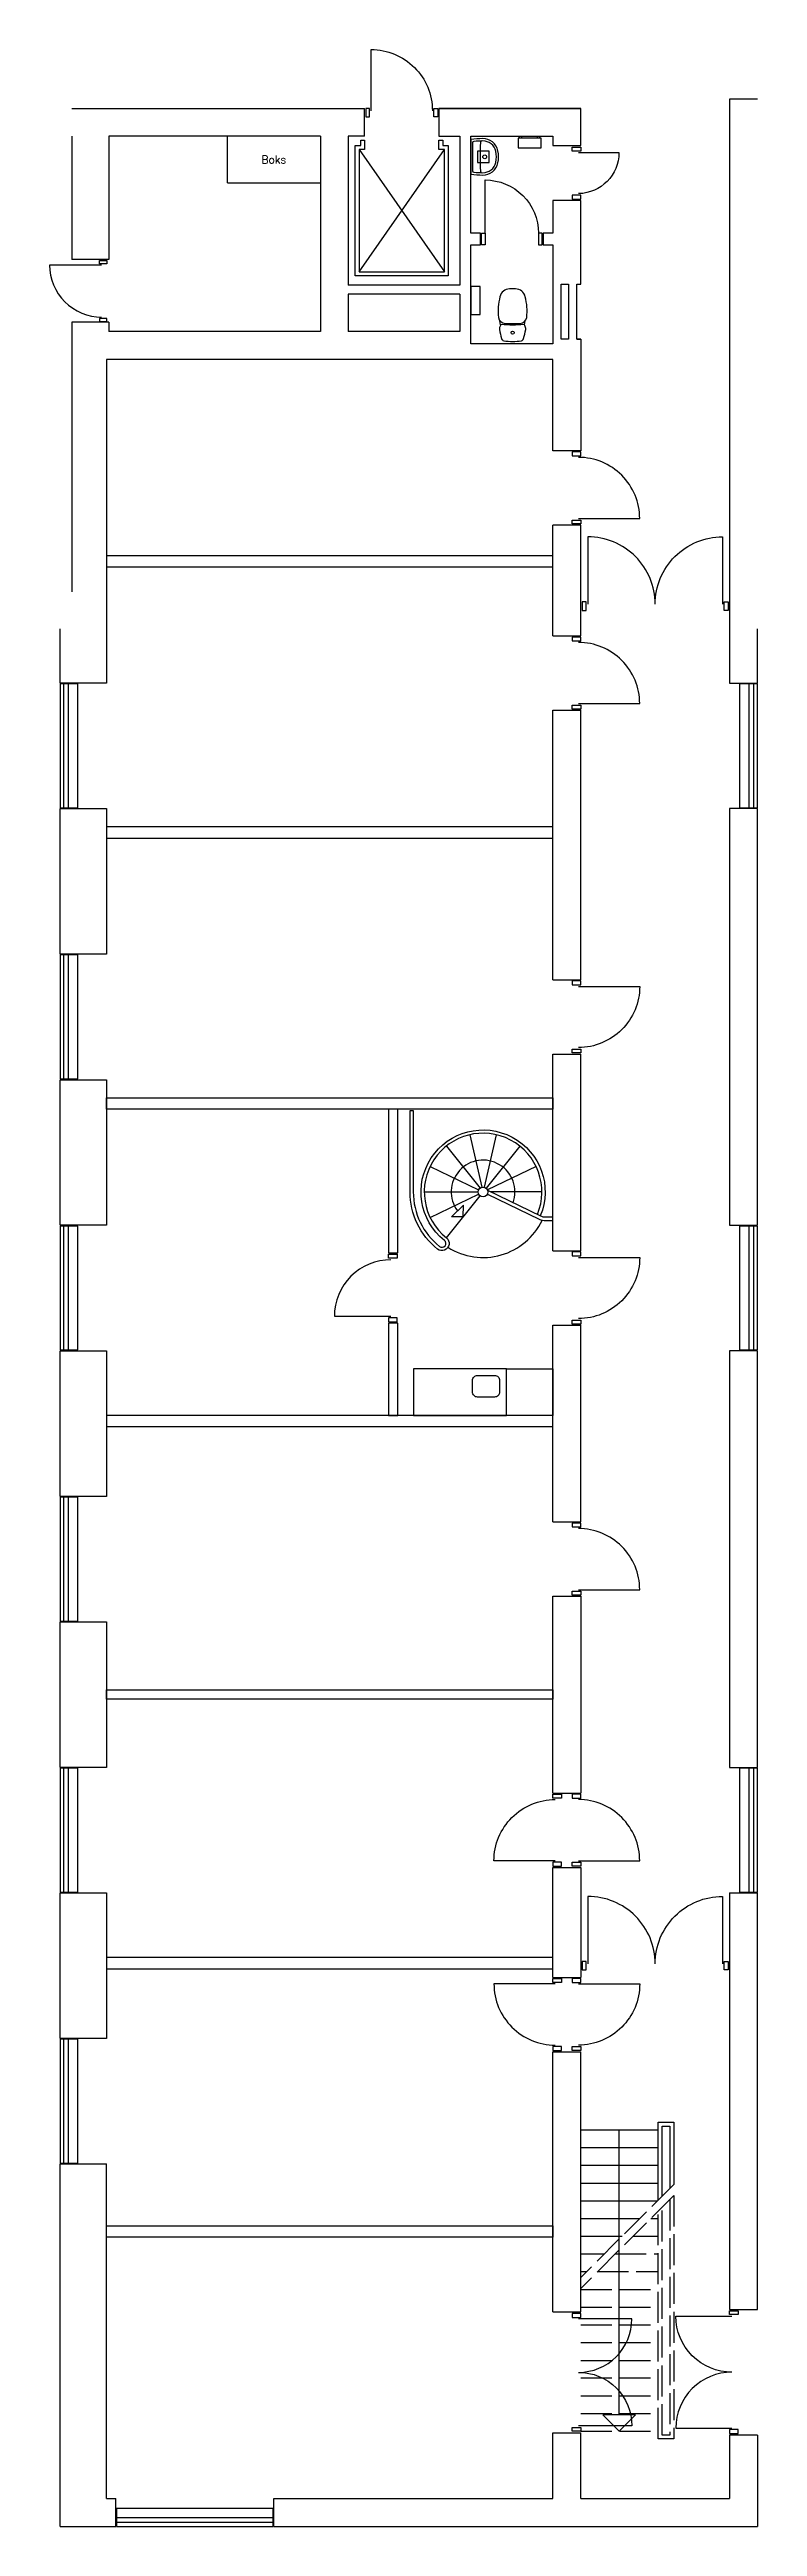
# Model space of a CAD drawing. Header units: millimetres. Extents: x -139122272 to -139113137, y 257862386 to 257906386.
# Drawn here: x -139122272 to -139113137, y 257862386 to 257894366 of the extents above; entities that cross this region are included whole.
import ezdxf

# ---------------------------------------------------------------- set-up
doc = ezdxf.new("R2010")
doc.units = ezdxf.units.MM
doc.header["$LTSCALE"] = 100
doc.linetypes.add('HIDDEN', pattern=[5, 4, -1])
for name, color, linetype in [('A21----', 3, 'Continuous'), ('A22--U-', 1, 'Continuous'), ('A22-L--', 1, 'Continuous'), ('A24----', 1, 'Continuous'), ('A312---', 2, 'Continuous'), ('A314-S-', 8, 'Continuous'), ('A321---', 1, 'Continuous'), ('A525---', 11, 'Continuous'), ('A59----', 2, 'Continuous'), ('A66----', 161, 'Continuous')]:
    doc.layers.add(name, color=color, linetype=linetype)
doc.styles.add('ROMANS', font='ROMANS')

msp = doc.modelspace()

# ---------------------------------------------------------------- texts
at = {"layer": 'A66----', "linetype": 'Continuous', "insert": (-139119377, 257892946), "char_height": 100, "attachment_point": 5, "style": 'ROMANS'}
msp.add_mtext_dynamic_manual_height_columns('Boks', width=1642.97, gutter_width=1000, heights=[1218], dxfattribs=at)

# ---------------------------------------------------------------- blocks, each defined once
blk = doc.blocks.new('PIL')
for p, q in [((0, 0), (-212, -212)), ((0, 0), (212, -212)), ((-212, -212), (212, -212))]:
    blk.add_line(p, q)
blk = doc.blocks.new('DD162')
for points in [[(15, 110), (65, 110), (65, 0), (15, 0)], [(1600, 0), (1600, 110), (1550, 110), (1550, 0)]]:
    blk.add_lwpolyline(points, close=True)
for points in [[(807.5, 30, -0.4142136), (85, -692.5), (85, 30)], [(807.5, 30, 0.4142136), (1530, -692.5), (1530, 30)]]:
    blk.add_lwpolyline(points, format="xyb")
blk = doc.blocks.new('V162')
for p, q in [((1610, 110), (10, 110)), ((1610, 50), (10, 50))]:
    blk.add_line(p, q)
blk.add_lwpolyline([(1610, 0), (1610, 230), (10, 230), (10, 0)], close=True)
blk = doc.blocks.new('D96H')
for points in [[(-945, 110), (-895, 110), (-895, 0), (-945, 0)], [(-15, 0), (-15, 110), (-65, 110), (-65, 0)]]:
    blk.add_lwpolyline(points, close=True)
blk.add_lwpolyline([(-85, 30), (-85, -760, -0.414214), (-875, 30)], format="xyb")
blk = doc.blocks.new('DD156')
for points in [[(20, 110), (70, 110), (70, 0), (20, 0)], [(1540, 0), (1540, 110), (1490, 110), (1490, 0)]]:
    blk.add_lwpolyline(points, close=True)
for points in [[(780, 30, -0.414214), (90, -660), (90, 30)], [(780, 30, 0.414214), (1470, -660), (1470, 30)]]:
    blk.add_lwpolyline(points, format="xyb")
blk = doc.blocks.new('D96V')
for points in [[(15, 110), (65, 110), (65, 0), (15, 0)], [(945, 0), (945, 110), (895, 110), (895, 0)]]:
    blk.add_lwpolyline(points, close=True)
blk.add_lwpolyline([(85, 30), (85, -760, 0.414214), (875, 30)], format="xyb")
blk = doc.blocks.new('D71H')
for points in [[(-640, 110), (-690, 110), (-690, 0), (-640, 0)], [(-20, 0), (-70, 0), (-70, 110), (-20, 110)]]:
    blk.add_lwpolyline(points, close=True)
blk.add_lwpolyline([(-90, 28), (-90, -492, -0.41025), (-620, 28)], format="xyb")
blk = doc.blocks.new('dis0001t')
for p, q in [((-155, -246), (-164, -298)), ((155, -246), (164, -298))]:
    blk.add_line(p, q)
for points in [[(95, -265), (-95, -265, 0.380436), (-182, -342, 0.095668), (-163, -609, 0.32992), (-39, -711, 0.027716), (39, -711, 0.32992), (163, -609, 0.095668), (182, -342, 0.380436)], [(114, -41, 0.092778), (-114, -41, 0.30167), (-142, -68, 0.034525), (-169, -187, 0.131858), (-168, -212), (-158, -239, 0.382656), (-143, -250, -0.052943), (143, -250, 0.382656), (158, -239), (168, -212, 0.131858), (169, -187, 0.034525), (142, -68, 0.30167)]]:
    blk.add_lwpolyline(points, format="xyb", close=True)
blk.add_circle((0, -145), 20)
blk = doc.blocks.new('Jumbo-T')
at = {"layer": 'A59----'}
blk.add_lwpolyline([(0, -180), (120, -180), (120, 180), (0, 180)], close=True, dxfattribs=at)
blk = doc.blocks.new('DIS0842T')
for points in [[(-225, 0, 0.028894), (-235, -154, 0.353622), (-79, -351, 0.110716), (79, -351, 0.353622), (235, -154, 0.028894), (225, 0)], [(-179, -22, 0.3858), (-198, -41, 0.022165), (-205, -156, 0.353622), (-72, -324, 0.110716), (72, -324, 0.353622), (205, -156, 0.022165), (198, -41, 0.3858), (179, -22)]]:
    blk.add_lwpolyline(points, format="xyb", close=True)
blk.add_lwpolyline([(205, -144, 0.396278), (185, -124, 0.021254), (-185, -124, 0.396278), (-205, -144)], format="xyb")
blk.add_circle((0, -180), 24.4)
blk = doc.blocks.new('DK91H')
for points in [[(-890, 0), (-890, 110), (-840, 110), (-840, 0)], [(-20, 0), (-20, 110), (-70, 110), (-70, 0)]]:
    blk.add_lwpolyline(points, close=True)
blk.add_lwpolyline([(-820, 30, 0.414214), (-90, -700), (-90, 30)], format="xyb")

# ---------------------------------------------------------------- linework, layer by layer
at = {"layer": 'A21----'}
for p, q in [((-139113497, 257893726), (-139113497, 257886186)), ((-139113137, 257893726), (-139113497, 257893726)), ((-139121987, 257893246), (-139121987, 257891656)), ((-139121507, 257893246), (-139121507, 257891656)), ((-139121507, 257891656), (-139121987, 257891656)), ((-139121507, 257890846), (-139121987, 257890846)), ((-139121987, 257890846), (-139121987, 257887366)), ((-139121507, 257890846), (-139121507, 257890726)), ((-139115467, 257890626), (-139115417, 257890626)), ((-139121537, 257890366), (-139121537, 257886186)), ((-139122137, 257886186), (-139122137, 257886886)), ((-139113137, 257886186), (-139113137, 257886886)), ((-139121537, 257886186), (-139122137, 257886186)), ((-139113497, 257886186), (-139113137, 257886186)), ((-139122137, 257884566), (-139121537, 257884566)), ((-139122137, 257882686), (-139122137, 257884566)), ((-139121537, 257884566), (-139121537, 257882686)), ((-139121537, 257882686), (-139122137, 257882686)), ((-139122137, 257881066), (-139121537, 257881066)), ((-139122137, 257879186), (-139122137, 257881066)), ((-139121537, 257881066), (-139121537, 257879186)), ((-139121537, 257879186), (-139122137, 257879186)), ((-139122137, 257875686), (-139122137, 257877566)), ((-139122137, 257877566), (-139121537, 257877566)), ((-139121537, 257877566), (-139121537, 257875686)), ((-139113497, 257877566), (-139113497, 257872186)), ((-139113137, 257877566), (-139113497, 257877566)), ((-139113137, 257872186), (-139113137, 257877566)), ((-139121537, 257875686), (-139122137, 257875686)), ((-139122137, 257874066), (-139121537, 257874066)), ((-139122137, 257872186), (-139122137, 257874066)), ((-139121537, 257874066), (-139121537, 257872186)), ((-139121537, 257872186), (-139122137, 257872186)), ((-139113497, 257872186), (-139113497, 257872186)), ((-139113497, 257872186), (-139113137, 257872186)), ((-139122137, 257868686), (-139122137, 257870566)), ((-139122137, 257870566), (-139121537, 257870566)), ((-139121537, 257870566), (-139121537, 257868686)), ((-139113497, 257870566), (-139113137, 257870566)), ((-139113497, 257870566), (-139113497, 257865186)), ((-139113137, 257865186), (-139113137, 257870566)), ((-139121537, 257868686), (-139122137, 257868686)), ((-139122137, 257862386), (-139122137, 257867066)), ((-139122137, 257867066), (-139121537, 257867066)), ((-139121537, 257862746), (-139121537, 257867066)), ((-139113497, 257865186), (-139113497, 257865186)), ((-139113497, 257865186), (-139113137, 257865186)), ((-139113137, 257863566), (-139113497, 257863566)), ((-139113497, 257863566), (-139113497, 257862746)), ((-139113137, 257863566), (-139113137, 257862386)), ((-139121537, 257862746), (-139121417, 257862746)), ((-139121417, 257862386), (-139121417, 257862746)), ((-139119377, 257862746), (-139115777, 257862746)), ((-139119377, 257862386), (-139119377, 257862746)), ((-139115417, 257862746), (-139113497, 257862746)), ((-139122137, 257862386), (-139121417, 257862386)), ((-139119377, 257862386), (-139113137, 257862386))]:
    msp.add_line(p, q, dxfattribs=at)
msp.add_lwpolyline([(-139113497, 257879186), (-139113137, 257879186), (-139113137, 257884566), (-139113497, 257884566), (-139113497, 257879186)], close=True, dxfattribs=at)
at = {"layer": 'A22--U-'}
for p, q in [((-139121987, 257893606), (-139118207, 257893606)), ((-139118207, 257893246), (-139118207, 257893606)), ((-139117247, 257893606), (-139115417, 257893606)), ((-139118777, 257893246), (-139121507, 257893246)), ((-139118777, 257893246), (-139118777, 257890726)), ((-139118207, 257893246), (-139118417, 257893246)), ((-139118417, 257893246), (-139118417, 257891326)), ((-139116977, 257891326), (-139118417, 257891326)), ((-139118417, 257891206), (-139118417, 257890726)), ((-139116977, 257891206), (-139118417, 257891206)), ((-139116977, 257891206), (-139116977, 257890726)), ((-139118777, 257890726), (-139121507, 257890726)), ((-139116977, 257890726), (-139118417, 257890726)), ((-139115417, 257890626), (-139115417, 257889186)), ((-139115777, 257890366), (-139121537, 257890366)), ((-139115777, 257889186), (-139115777, 257890366)), ((-139115417, 257889186), (-139115777, 257889186)), ((-139115417, 257888226), (-139115777, 257888226)), ((-139115777, 257886796), (-139115777, 257888226)), ((-139115417, 257886796), (-139115417, 257888226)), ((-139115777, 257886796), (-139115417, 257886796)), ((-139115777, 257882356), (-139115777, 257885836)), ((-139115777, 257885836), (-139115417, 257885836)), ((-139115417, 257882356), (-139115417, 257885836)), ((-139115777, 257882356), (-139115417, 257882356)), ((-139115777, 257881396), (-139115417, 257881396)), ((-139115777, 257878856), (-139115777, 257881396)), ((-139115417, 257878856), (-139115417, 257881396)), ((-139115777, 257878856), (-139115417, 257878856)), ((-139115777, 257875356), (-139115777, 257877896)), ((-139115777, 257877896), (-139115417, 257877896)), ((-139115417, 257875356), (-139115417, 257877896)), ((-139115777, 257875356), (-139115417, 257875356)), ((-139115777, 257871856), (-139115777, 257874396)), ((-139115777, 257874396), (-139115417, 257874396)), ((-139115417, 257874396), (-139115417, 257871856)), ((-139115777, 257871856), (-139115417, 257871856)), ((-139115777, 257870896), (-139115417, 257870896)), ((-139115777, 257869476), (-139115777, 257870896)), ((-139115417, 257870896), (-139115417, 257869476)), ((-139115777, 257869476), (-139115417, 257869476)), ((-139115777, 257868516), (-139115417, 257868516)), ((-139115777, 257865156), (-139115777, 257868516)), ((-139115417, 257865156), (-139115417, 257868516)), ((-139115777, 257865156), (-139115417, 257865156)), ((-139115777, 257862746), (-139115777, 257863596)), ((-139115777, 257863596), (-139115417, 257863596)), ((-139115417, 257862746), (-139115417, 257863596))]:
    msp.add_line(p, q, dxfattribs=at)
msp.add_lwpolyline([(-139115417, 257890626), (-139115467, 257890626), (-139115467, 257891336), (-139115417, 257891336), (-139115417, 257892416), (-139115777, 257892416), (-139115777, 257891996), (-139115902, 257891996), (-139115902, 257891846), (-139115777, 257891846), (-139115777, 257891376), (-139115777, 257890666), (-139115777, 257890566), (-139116837, 257890566), (-139116837, 257891846), (-139116712, 257891846), (-139116712, 257891996), (-139116837, 257891996), (-139116837, 257893246), (-139115777, 257893246), (-139115777, 257893126), (-139115417, 257893126), (-139115417, 257893606), (-139117247, 257893606), (-139117247, 257893246), (-139116977, 257893246), (-139116977, 257891326)], dxfattribs=at)
for points in [[(-139115669, 257890626), (-139115669, 257891336), (-139115575, 257891336), (-139115575, 257890626)], [(-139115777, 257873066), (-139121537, 257873066), (-139121537, 257873186), (-139115777, 257873186)]]:
    msp.add_lwpolyline(points, close=True, dxfattribs=at)
at = {"layer": 'A22-L--'}
for points in [[(-139121537, 257887831), (-139121537, 257887686), (-139115777, 257887686), (-139115777, 257887831)], [(-139115777, 257884186), (-139115777, 257884331), (-139121537, 257884331), (-139121537, 257884186)], [(-139121537, 257880686), (-139121537, 257880831), (-139115777, 257880831), (-139115777, 257880686)], [(-139117777, 257880686), (-139117897, 257880686), (-139117897, 257878831), (-139117777, 257878831)], [(-139117777, 257877921), (-139117897, 257877921), (-139117897, 257876731), (-139117777, 257876731)], [(-139121537, 257876731), (-139121537, 257876586), (-139115777, 257876586), (-139115777, 257876731)], [(-139121537, 257869731), (-139121537, 257869586), (-139115777, 257869586), (-139115777, 257869731)], [(-139121537, 257866121), (-139121537, 257866266), (-139115777, 257866266), (-139115777, 257866121)]]:
    msp.add_lwpolyline(points, close=True, dxfattribs=at)
at = {"layer": 'A24----'}
for p, q in [((-139116847, 257880355), (-139116692, 257879678)), ((-139116509, 257880355), (-139116664, 257879678)), ((-139117151, 257880209), (-139116717, 257879665)), ((-139116205, 257880209), (-139116638, 257879665)), ((-139117361, 257879945), (-139116735, 257879643)), ((-139115994, 257879945), (-139116621, 257879643)), ((-139117436, 257879616), (-139116741, 257879616)), ((-139117361, 257879287), (-139116735, 257879588)), ((-139117151, 257879023), (-139116717, 257879566)), ((-139115919, 257879616), (-139116581, 257879616)), ((-139115953, 257879266), (-139115916, 257879249)), ((-139115916, 257879249), (-139115916, 257879249)), ((-139115417, 257867506), (-139114427, 257867506)), ((-139115417, 257867277), (-139114427, 257867277)), ((-139114922, 257863828), (-139114922, 257867506)), ((-139115417, 257867049), (-139114427, 257867049)), ((-139115417, 257866820), (-139114427, 257866820)), ((-139115417, 257866591), (-139114427, 257866591)), ((-139115417, 257866362), (-139114656, 257866362)), ((-139115417, 257866133), (-139114885, 257866133)), ((-139115417, 257865904), (-139115114, 257865904)), ((-139115417, 257865676), (-139115343, 257865676))]:
    msp.add_line(p, q, dxfattribs=at)
at = {"layer": 'A24----', "linetype": 'HIDDEN'}
for p, q in [((-139114217, 257866801), (-139115417, 257865601)), ((-139114217, 257866659), (-139115417, 257865459)), ((-139114515, 257866362), (-139114427, 257866362)), ((-139114744, 257866133), (-139114427, 257866133)), ((-139115201, 257865676), (-139114427, 257865676)), ((-139114972, 257865904), (-139114427, 257865904)), ((-139115417, 257865447), (-139114427, 257865447)), ((-139115417, 257865218), (-139114427, 257865218)), ((-139115417, 257864989), (-139114427, 257864989)), ((-139115417, 257864760), (-139114427, 257864760)), ((-139115417, 257864531), (-139114427, 257864531)), ((-139115417, 257864303), (-139114427, 257864303)), ((-139115417, 257864074), (-139114427, 257864074)), ((-139115417, 257863845), (-139114427, 257863845)), ((-139115417, 257863616), (-139114427, 257863616))]:
    msp.add_line(p, q, dxfattribs=at)
at = {"layer": 'A24----'}
for points in [[(-139115977, 257879325, 2.005002), (-139117151, 257879023, -1), (-139117265, 257878879, -0.228243), (-139117620, 257879616), (-139117620, 257880666), (-139117578, 257880666), (-139117578, 257879616, 0.228243), (-139117239, 257878912, 1), (-139117177, 257878990, -2.008659), (-139115939, 257879307)], [(-139116621, 257879588), (-139115953, 257879266, 0.112673), (-139115866, 257879247), (-139115779, 257879247), (-139115779, 257879289), (-139115866, 257879289, -0.112673), (-139115934, 257879304), (-139116617, 257879633)]]:
    msp.add_lwpolyline(points, format="xyb", dxfattribs=at)
for points in [[(-139114417, 257866601), (-139114417, 257867606), (-139114217, 257867606), (-139114217, 257866801)], [(-139114367, 257866651), (-139114367, 257867556), (-139114267, 257867556), (-139114267, 257866751)]]:
    msp.add_lwpolyline(points, dxfattribs=at)
at = {"layer": 'A24----', "linetype": 'HIDDEN'}
for points in [[(-139114217, 257866659), (-139114217, 257863516), (-139114417, 257863516), (-139114417, 257866459)], [(-139114267, 257866609), (-139114267, 257863566), (-139114367, 257863566), (-139114367, 257866509)]]:
    msp.add_lwpolyline(points, dxfattribs=at)
at = {"layer": 'A24----'}
msp.add_circle((-139116678, 257879616), 63.5, dxfattribs=at)
for radius, start, end in [(411, 340.151, 216.601), (846, 237.6462, 334.2857)]:
    msp.add_arc((-139116678, 257879616), radius, start, end, dxfattribs=at)
at = {"layer": 'A312---'}
msp.add_lwpolyline([(-139116650, 257891996), (-139116650, 257892682, -0.414214), (-139115964, 257891996)], format="xyb", dxfattribs=at)
for points in [[(-139116650, 257891846), (-139116700, 257891846), (-139116700, 257891996), (-139116650, 257891996)], [(-139115964, 257891846), (-139115914, 257891846), (-139115914, 257891996), (-139115964, 257891996)]]:
    msp.add_lwpolyline(points, close=True, dxfattribs=at)
at = {"layer": 'A314-S-'}
for p, q in [((-139119387, 257862496), (-139121407, 257862496)), ((-139119387, 257862436), (-139121407, 257862436))]:
    msp.add_line(p, q, dxfattribs=at)
msp.add_lwpolyline([(-139119387, 257862386), (-139119387, 257862616), (-139121407, 257862616), (-139121407, 257862386)], close=True, dxfattribs=at)
at = {"layer": 'A321---'}
for points in [[(-139114457, 257887205, 0.414214), (-139115327, 257888075), (-139115327, 257887205)], [(-139114457, 257887205, -0.414214), (-139113587, 257888075), (-139113587, 257887205)], [(-139114457, 257869651, 0.414214), (-139115327, 257870521), (-139115327, 257869651)], [(-139114457, 257869651, -0.414214), (-139113587, 257870521), (-139113587, 257869651)]]:
    msp.add_lwpolyline(points, format="xyb", dxfattribs=at)
for points in [[(-139115397, 257887125), (-139115347, 257887125), (-139115347, 257887235), (-139115397, 257887235)], [(-139113517, 257887235), (-139113517, 257887125), (-139113567, 257887125), (-139113567, 257887235)], [(-139115397, 257869571), (-139115347, 257869571), (-139115347, 257869681), (-139115397, 257869681)], [(-139113517, 257869681), (-139113517, 257869571), (-139113567, 257869571), (-139113567, 257869681)]]:
    msp.add_lwpolyline(points, close=True, dxfattribs=at)
at = {"layer": 'A525---'}
for p, q in [((-139116207, 257893221), (-139116207, 257893246)), ((-139116177, 257893221), (-139116177, 257893246)), ((-139115974, 257893221), (-139115974, 257893246)), ((-139115945, 257893221), (-139115945, 257893246))]:
    msp.add_line(p, q, dxfattribs=at)
msp.add_lwpolyline([(-139115927, 257893096), (-139115927, 257893221), (-139116227, 257893221), (-139116227, 257893096), (-139115927, 257893096)], dxfattribs=at)
for points in [[(-139116377, 257876731), (-139116377, 257877331), (-139117577, 257877331), (-139117577, 257876731)], [(-139116377, 257876731), (-139116377, 257877331), (-139115777, 257877331), (-139115777, 257876731)]]:
    msp.add_lwpolyline(points, close=True, dxfattribs=at)
msp.add_lwpolyline([(-139116814, 257877183, -0.414214), (-139116749, 257877248), (-139116529, 257877248, -0.414214), (-139116464, 257877183), (-139116464, 257877033, -0.414214), (-139116529, 257876968), (-139116749, 257876968, -0.414214), (-139116814, 257877033)], format="xyb", close=True, dxfattribs=at)
at = {"layer": 'A59----'}
msp.add_lwpolyline([(-139116749, 257892906), (-139116599, 257892906), (-139116599, 257893056), (-139116749, 257893056)], close=True, dxfattribs=at)
at = {"layer": 'A66----'}
for p, q in [((-139118277, 257893076), (-139117177, 257891496)), ((-139118277, 257891496), (-139117177, 257893076))]:
    msp.add_line(p, q, dxfattribs=at)
msp.add_lwpolyline([(-139119977, 257892646), (-139119977, 257893246)], dxfattribs=at)
msp.add_lwpolyline([(-139117127, 257893126), (-139117127, 257891446), (-139118327, 257891446), (-139118327, 257893126), (-139118257, 257893126), (-139118257, 257893196), (-139118207, 257893196), (-139118207, 257893076), (-139118277, 257893076), (-139118277, 257891496), (-139117177, 257891496), (-139117177, 257893076), (-139117247, 257893076), (-139117247, 257893196), (-139117197, 257893196), (-139117197, 257893126)], close=True, dxfattribs=at)
at = {"layer": 'A66----', "linetype": 'Continuous'}
msp.add_lwpolyline([(-139119977, 257892646), (-139118777, 257892646), (-139118777, 257892646)], dxfattribs=at)

# ---------------------------------------------------------------- block references
at = {"layer": 'A24----', "xscale": 0.4999999999988409, "yscale": 0.4999999999988409, "zscale": 0.4999999999988409, "rotation": 223.9508389639853}
msp.add_blockref('PIL', (-139116934, 257879294), dxfattribs=at)
at = {"layer": 'A24----', "rotation": 180}
msp.add_blockref('PIL', (-139114922, 257863616), dxfattribs=at)
at = {"layer": 'A314-S-'}
for p, rotation in [((-139122137, 257886186), 270), ((-139113137, 257884566), 90), ((-139122137, 257882686), 270), ((-139122137, 257879186), 270), ((-139113137, 257877566), 90), ((-139122137, 257875686), 270), ((-139122137, 257872186), 270), ((-139113137, 257870566), 90), ((-139122137, 257868686), 270)]:
    msp.add_blockref('V162', p, dxfattribs=dict(at, rotation=rotation))
at = {"layer": 'A321---'}
for name, p, rotation in [('D96H', (-139118207, 257893606), 180), ('D71H', (-139115417, 257893126), 90), ('D96V', (-139115417, 257888226), 90), ('D96V', (-139115417, 257885836), 90), ('D96H', (-139115417, 257882356), 90), ('DK91H', (-139117897, 257877921), 270), ('D96H', (-139115417, 257878856), 90), ('D96V', (-139115417, 257874396), 90), ('D96H', (-139115777, 257870896), 270), ('D96V', (-139115417, 257870896), 90), ('D96V', (-139115777, 257869476), 270), ('D96H', (-139115417, 257869476), 90), ('DD156', (-139115417, 257863596), 90), ('DD162', (-139113497, 257865186), 270)]:
    msp.add_blockref(name, p, dxfattribs=dict(at, rotation=rotation))
at = {"layer": 'A321---', "xscale": 0.8500000000058208, "yscale": 0.8500000000058208, "zscale": 0.8500000000058208, "rotation": 270}
msp.add_blockref('D96V', (-139121626, 257891656), dxfattribs=at)
at = {"layer": 'A525---'}
for name, p, rotation in [('DIS0842T', (-139116837, 257892981), 90), ('dis0001t', (-139116297, 257890566), 180)]:
    msp.add_blockref(name, p, dxfattribs=dict(at, rotation=rotation))
msp.add_blockref('Jumbo-T', (-139116837, 257891126), dxfattribs=at)

msp.set_redraw_order([(e.dxf.handle, doc.entitydb.next_handle()) for e in msp.query("TEXT MTEXT ATTDEF DIMENSION ARC_DIMENSION")])  # texts and dimensions are drawn at this point

doc.saveas('drawing.dxf')
